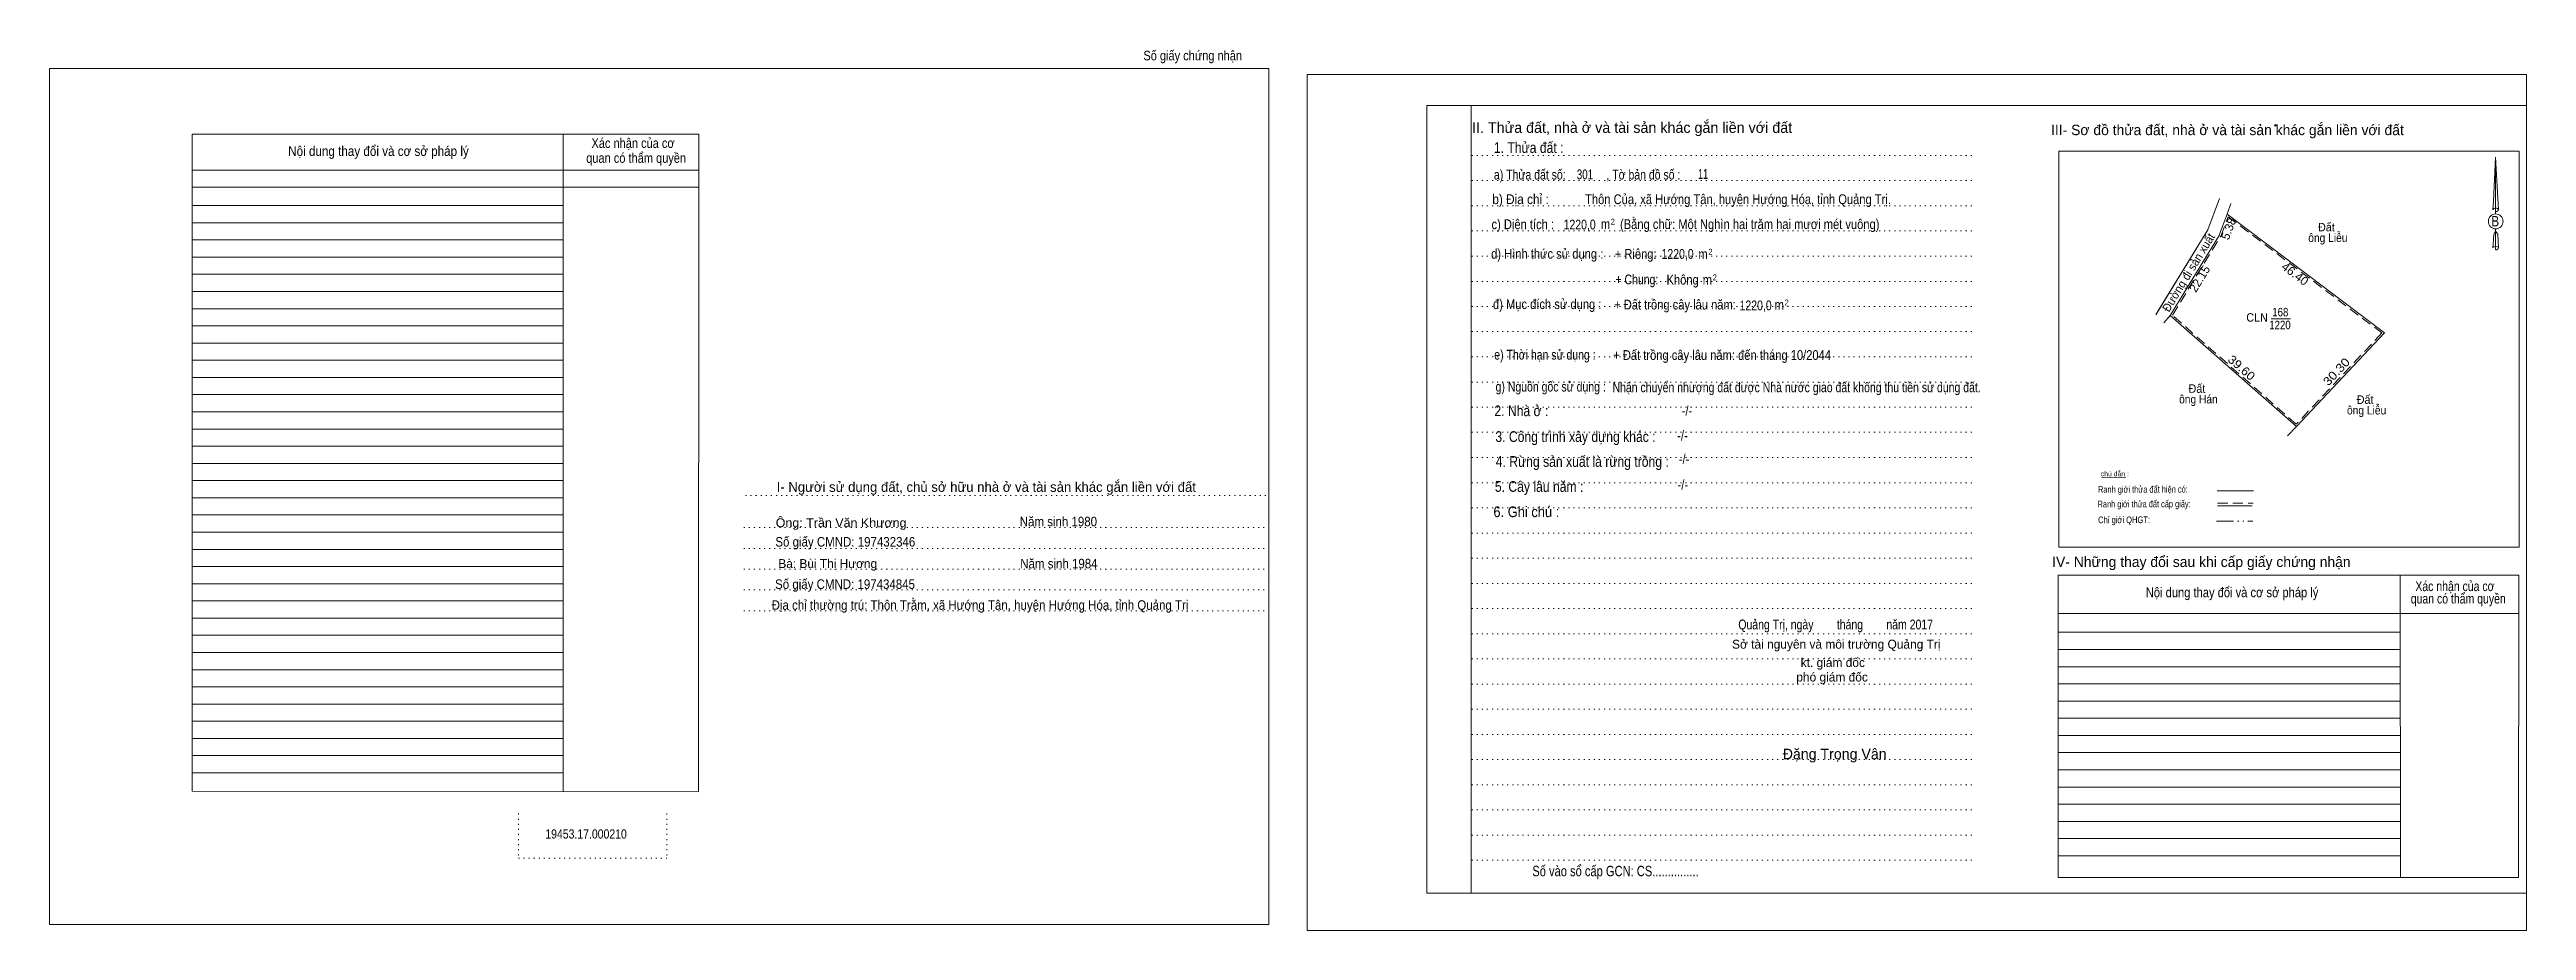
# Model space of a CAD drawing. Header units: metres. Extents: x 547905 to 548743, y 1842704 to 1842936.
# Drawn here: x 547905 to 548489, y 1842729 to 1842936 of the extents above; entities that cross this region are included whole.
import ezdxf
from ezdxf.enums import TextEntityAlignment as Align

# ---------------------------------------------------------------- set-up
doc = ezdxf.new("R2010")
doc.units = ezdxf.units.M
doc.header["$LTSCALE"] = 0.8
doc.header["$PDMODE"] = 32
doc.header["$PDSIZE"] = 0.4
for name, pattern in [('DASH_DOUBLE_DOT', [9.2, 5, -1.2, 0.3, -1.2, 0.3, -1.2]), ('DOTTED', [1.5, 0.3, -1.2]), ('MEDIUM_DASHED', [4.5, 3, -1.5])]:
    doc.linetypes.add(name, pattern=pattern)
for name, color, linetype, lineweight in [('1', 7, 'DOTTED', 13), ('10', 7, 'Continuous', 13), ('17', 7, 'Continuous', 13), ('18', 7, 'Continuous', 13), ('23', 7, 'Continuous', 13), ('63', 7, 'Continuous', 13)]:
    doc.layers.add(name, color=color, linetype=linetype, lineweight=lineweight)
doc.layers.add('15', color=7, linetype='Continuous')

msp = doc.modelspace()

# ---------------------------------------------------------------- texts
at = {"layer": '1'}
for s, width, p in [('CLN', 0.95, (548425.305, 1842871.99)), ('1220', 0.85, (548430.7, 1842870.22)), ('168', 0.85, (548430.78, 1842873.24))]:
    msp.add_text(s, height=2, dxfattribs=dict(at, width=width)).set_placement(p, align=Align.CENTER)
at = {"layer": '15'}
for s, width, p in [('d) Hình thức sử dụng :', 0.85, (548258.035, 1842886.83)), ('đ) Mục đích sử dụng :', 0.85, (548258.04, 1842874.97)), ('e) Thời hạn sử dụng :', 0.8, (548257.51, 1842863.06))]:
    msp.add_text(s, height=2.31, dxfattribs=dict(at, width=width)).set_placement(p, align=Align.CENTER)
at = {"layer": '17'}
for s, height, width, p in [('Số giấy chứng nhận', 2.283, 0.85, (548174.51, 1842933.55)), ('Nội dung thay đổi và cơ sở pháp lý', 2.283, 0.9, (547982.66, 1842911.04)), ('Nội dung thay đổi và cơ sở pháp lý', 2.283, 0.9, (547982.66, 1842911.04)), (' quan có thẩm quyền', 2.283, 0.85, (548043.01, 1842909.42)), (' quan có thẩm quyền', 2.283, 0.85, (548043.01, 1842909.42)), ('Xác nhận của cơ', 2.283, 0.85, (548042.635, 1842912.92)), ('Xác nhận của cơ', 2.283, 0.85, (548042.635, 1842912.92)), ('1. Thửa đất :', 2.52, 0.85, (548253.675, 1842911.75)), ('a) Thửa đất số:              , Tờ bản đồ số : ', 2.31, 0.8, (548267.795, 1842905.48)), ('301', 2.31, 0.75, (548266.935, 1842905.54)), ('11', 2.31, 0.7, (548294.775, 1842905.64)), ('b) Địa chỉ : ', 2.31, 0.9, (548252.14, 1842899.69)), ('Thôn Của, xã Hướng Tân, huyện Hướng Hóa, tỉnh Quảng Trị.', 2.31, 0.85, (548303.005, 1842899.69)), ('c) Diện tích :                                                   ', 2.31, 0.85, (548270.89, 1842893.78)), ('1220,0', 2.31, 0.8, (548265.685, 1842893.72)), (' m', 2.31, 0.85, (548271.415, 1842893.83)), ('2', 1.4, 0.75, (548273.5, 1842894.83)), ('(Bằng chữ: Một Nghìn hai trăm hai mươi mét vuông)', 2.31, 0.85, (548305.765, 1842893.82)), ('B', 2.419, 0.85, (548481.435, 1842894.46)), ('+ Riêng: ', 2.31, 0.85, (548279.25, 1842886.8)), ('1220,0', 2.31, 0.8, (548288.765, 1842886.8)), (' m', 2.31, 0.85, (548294.395, 1842886.77)), ('2', 1.4, 0.75, (548296.5, 1842887.76)), ('       + Chung:', 2.31, 0.8, (548276.77, 1842880.79)), ('Không', 2.31, 0.85, (548289.96, 1842880.73)), (' m', 2.31, 0.85, (548295.415, 1842880.72)), ('2', 1.4, 0.75, (548297.53, 1842881.73)), ('+ Đất trồng cây lâu năm:', 2.31, 0.85, (548288.15, 1842874.87)), ('1220,0', 2.31, 0.8, (548307.145, 1842874.67)), (' m', 2.31, 0.85, (548312.355, 1842874.82)), ('2', 1.4, 0.75, (548314.46, 1842875.81)), ('+ Đất trồng cây lâu năm: đến tháng 10/2044', 2.31, 0.85, (548299.255, 1842862.98)), ('g) Nguồn gốc sử dụng :', 2.31, 0.8, (548258.86, 1842855.54)), ('Nhận chuyển nhượng đất được Nhà nước giao đất không thu tiền sử dụng đất.', 2.31, 0.8, (548316.81, 1842855.38)), ('2. Nhà ở :', 2.52, 0.85, (548251.945, 1842849.74)), ('-/-', 2.31, 0.85, (548290.98, 1842849.88)), ('3. Công trình xây dựng khác :', 2.52, 0.85, (548264.7, 1842843.67)), ('-/-', 2.31, 0.85, (548289.92, 1842844.03)), ('-/-', 2.31, 0.85, (548290.29, 1842838.5)), ('4. Rừng sản xuất là rừng trồng :', 2.52, 0.85, (548266.305, 1842837.8)), ('5. Cây lâu năm :', 2.52, 0.85, (548256.135, 1842831.91)), ('-/-', 2.31, 0.85, (548290, 1842832.44)), ('Ông: Trần Văn Khương', 2.09, 1.05, (548091.665, 1842823.59)), ('Năm sinh 1980', 2.25, 0.9, (548142.865, 1842823.79)), ('6. Ghi chú :', 2.52, 0.9, (548253.125, 1842825.96)), ('Số giấy CMND: 197432346', 2.25, 0.9, (548092.655, 1842819.02)), ('Năm sinh 1984', 2.25, 0.9, (548142.985, 1842813.88)), ('Địa chỉ thường trú: Thôn Trằm, xã Hướng Tân, huyện Hướng Hóa, tỉnh Quảng Trị', 2.25, 0.9, (548124.395, 1842804.12)), ('Số giấy CMND: 197434845', 2.25, 0.9, (548092.59, 1842809.04)), ('Nội dung thay đổi và cơ sở pháp lý', 2.31, 0.85, (548419.42, 1842807.08)), (' quan có thẩm quyền', 2.31, 0.8, (548472.365, 1842805.61)), ('Xác nhận của cơ', 2.31, 0.8, (548471.925, 1842808.53)), ('Quảng Trị, ngày        tháng        năm 2017', 2.31, 0.8, (548326.01, 1842799.51)), ('19453.17.000210', 2.17, 0.85, (548031.575, 1842750.24)), ('Số vào sổ cấp GCN: CS...............', 2.45, 0.8, (548274.125, 1842741.36))]:
    msp.add_text(s, height=height, dxfattribs=dict(at, width=width)).set_placement(p, align=Align.CENTER)
for s, height, p in [('II. Thửa đất, nhà ở và tài sản khác gắn liền với đất', 2.52, (548278.045, 1842916.47)), ('III- Sơ đồ thửa đất, nhà ở và tài sản khác gắn liền với đất', 2.45, (548418.32, 1842915.94)), ('I- Người sử dụng đất, chủ sở hữu nhà ở và tài sản khác gắn liền với đất', 2.314, (548125.875, 1842831.91)), ('Bà: Bùi Thị Hương', 2.09, (548088.515, 1842813.97)), ('IV- Những thay đổi sau khi cấp giấy chứng nhận', 2.45, (548412.185, 1842814.2)), ('Sở tài nguyên và môi trường Quảng Trị', 2.1, (548326.16, 1842794.97)), ('phó giám đốc', 2.1, (548325.165, 1842787.23)), ('kt. giám đốc', 2.1, (548325.335, 1842790.65)), ('Đặng Trọng Vân', 2.495, (548325.775, 1842768.91))]:
    msp.add_text(s, height=height, dxfattribs=at).set_placement(p, align=Align.CENTER)
msp.add_text('chú dẫn :', height=1.161, rotation=359.974, dxfattribs=at).set_placement((548391.7997, 1842835.5684), align=Align.CENTER)
for s, height, width, p in [('Ranh giới thửa đất cấp giấy:', 1.574, 0.8, (548398.6881, 1842828.2654)), ('Ranh giới thửa đất hiện có:', 1.581, 0.8, (548398.4031, 1842831.7146)), ('Chỉ giới QHGT:', 1.567, 0.85, (548393.9682, 1842824.5345))]:
    msp.add_text(s, height=height, rotation=0.135, dxfattribs=dict(at, width=width)).set_placement(p, align=Align.CENTER)
at = {"layer": '63'}
for s, rotation, p in [('5.38', 69.307, (548419.5266, 1842893.5266)), ('22.15', 58.548, (548412.6255, 1842881.5782))]:
    msp.add_text(s, height=2, rotation=rotation, dxfattribs=at).set_placement(p, align=Align.CENTER)
for s, width, p in [('Đất ', 0.95, (548441.99, 1842893.27)), ('ông Liễu', 0.9, (548441.985, 1842890.77)), ('ông Hán', 0.9, (548411.485, 1842852.74)), ('Đất ', 0.95, (548411.49, 1842855.24)), ('ông Liễu', 0.9, (548451.115, 1842850.14)), ('Đất ', 0.95, (548451.12, 1842852.64))]:
    msp.add_text(s, height=2, dxfattribs=dict(at, width=width)).set_placement(p, align=Align.CENTER)
for s, rotation, width, p in [('Đường đi sản xuất', 58.559, 0.95, (548410.012, 1842883.0684)), ('46.40', 322.918, 1.05, (548433.642, 1842882.4615)), ('39.60', 318.686, 1.1, (548420.9848, 1842860.3895)), ('30.30', 46.805, 1.15, (548444.7394, 1842859.5206))]:
    msp.add_text(s, height=2, rotation=rotation, dxfattribs=dict(at, width=width)).set_placement(p, align=Align.CENTER)

# ---------------------------------------------------------------- linework, layer by layer
at = {"layer": '1', "linetype": 'Continuous'}
for p, q in [((548229.64, 1842922.91), (548488.78, 1842922.91)), ((548229.64, 1842922.91), (548229.64, 1842737.41)), ((548488.78, 1842922.91), (548488.78, 1842735.86)), ((548229.64, 1842737.41), (548488.78, 1842737.41))]:
    msp.add_line(p, q, dxfattribs=at)
at = {"layer": '1'}
for p, q in [((548240.14, 1842922.91), (548240.14, 1842737.41)), ((548240.14, 1842922.91), (548240.14, 1842737.41)), ((548240.24, 1842911.15), (548358.59, 1842911.15)), ((548240.24, 1842905.22), (548358.59, 1842905.22)), ((548240.24, 1842899.29), (548358.59, 1842899.29)), ((548240.24, 1842893.37), (548358.59, 1842893.37)), ((548240.24, 1842887.44), (548358.59, 1842887.44)), ((548240.24, 1842881.5), (548358.59, 1842881.5)), ((548240.24, 1842875.56), (548358.59, 1842875.56)), ((548240.24, 1842869.66), (548358.59, 1842869.66)), ((548240.24, 1842863.71), (548358.59, 1842863.71)), ((548240.24, 1842857.78), (548358.59, 1842857.78)), ((548240.24, 1842851.85), (548358.59, 1842851.85)), ((548240.24, 1842845.93), (548358.59, 1842845.93)), ((548240.24, 1842839.99), (548358.59, 1842839.99)), ((548069.13, 1842831.06), (548192.41, 1842831.06)), ((548240.24, 1842834.07), (548358.59, 1842834.07)), ((548068.72, 1842823.48), (548191.99, 1842823.48)), ((548240.24, 1842828.13), (548358.59, 1842828.13)), ((548068.72, 1842818.58), (548191.99, 1842818.58)), ((548240.24, 1842822.2), (548358.59, 1842822.2)), ((548068.72, 1842813.68), (548191.99, 1842813.68)), ((548240.24, 1842816.26), (548358.59, 1842816.26)), ((548068.72, 1842808.8), (548191.99, 1842808.8)), ((548240.24, 1842810.34), (548358.59, 1842810.34)), ((548068.72, 1842803.88), (548191.99, 1842803.88)), ((548240.24, 1842804.42), (548358.59, 1842804.42)), ((548240.24, 1842798.48), (548358.59, 1842798.48)), ((548240.24, 1842792.54), (548358.59, 1842792.54)), ((548240.24, 1842786.62), (548358.59, 1842786.62)), ((548240.24, 1842780.7), (548358.59, 1842780.7)), ((548240.24, 1842774.76), (548358.59, 1842774.76)), ((548240.24, 1842768.83), (548358.59, 1842768.83)), ((548240.24, 1842762.89), (548358.59, 1842762.89)), ((548015.62, 1842756.12), (548015.62, 1842745.6)), ((548050.59, 1842756.12), (548050.59, 1842745.6)), ((548240.24, 1842756.98), (548358.59, 1842756.98)), ((548240.24, 1842751.05), (548358.59, 1842751.05)), ((548015.62, 1842745.6), (548050.59, 1842745.6)), ((548240.24, 1842745.11), (548358.59, 1842745.11))]:
    msp.add_line(p, q, dxfattribs=at)
at = {"layer": '1', "linetype": 'Continuous'}
for points in [[(547905.15, 1842730.01), (548192.43, 1842730.01), (548192.43, 1842931.61), (547905.15, 1842931.61)], [(547905.15, 1842931.61), (548192.43, 1842931.61), (548192.43, 1842730.01), (547905.15, 1842730.01)], [(547905.15, 1842730.01), (548192.43, 1842730.01), (548192.43, 1842931.61), (547905.15, 1842931.61)], [(548201.5, 1842728.59), (548488.78, 1842728.59), (548488.78, 1842930.19), (548201.5, 1842930.19)], [(548240.14, 1842922.91), (548488.78, 1842922.91), (548488.78, 1842737.41), (548240.14, 1842737.41)]]:
    msp.add_lwpolyline(points, close=True, dxfattribs=at)
at = {"layer": '1', "linetype": 'MEDIUM_DASHED'}
msp.add_lwpolyline([(548418.48, 1842896.72), (548454.71, 1842869.33), (548434.54, 1842847.85), (548405.35, 1842873.51), (548416.75, 1842892.15)], close=True, dxfattribs=at)
at = {"layer": '10'}
msp.add_line((548401.84, 1842874.28), (548413.68, 1842893.65), dxfattribs=at)
at = {"layer": '17'}
for p, q in [((548058.12, 1842916.14), (547938.75, 1842916.14)), ((547938.75, 1842916.14), (547938.75, 1842761.41)), ((548026.15, 1842916.14), (548026.19, 1842761.3)), ((548378.56, 1842912.19), (548378.56, 1842818.89)), ((548058.12, 1842907.69), (547938.9, 1842907.69)), ((548481.51, 1842910.73), (548482.17, 1842898.36)), ((548481.51, 1842910.73), (548482.17, 1842898.36)), ((548481.51, 1842910.73), (548482.17, 1842898.36)), ((548026.15, 1842899.36), (547938.73, 1842899.36)), ((548058.12, 1842903.65), (547938.9, 1842903.65)), ((548480.98, 1842900.29), (548480.87, 1842898.38)), ((548026.15, 1842895.3), (547938.73, 1842895.3)), ((548026.15, 1842895.3), (547938.75, 1842895.3)), ((548481.51, 1842898.78), (548481.51, 1842898.3)), ((548481.51, 1842898.3), (548481.51, 1842897.94)), ((548481.51, 1842897.94), (548481.51, 1842897.46)), ((548481.51, 1842897.94), (548481.51, 1842897.46)), ((548481.51, 1842897.94), (548481.51, 1842897.46)), ((548481.51, 1842893.29), (548481.51, 1842893.85)), ((548481.51, 1842893.29), (548481.51, 1842893.85)), ((548481.51, 1842893.29), (548481.51, 1842893.85)), ((548482.17, 1842898.36), (548482.17, 1842898.38)), ((548026.15, 1842891.26), (547938.75, 1842891.26)), ((548481.51, 1842893.29), (548482.02, 1842892.62)), ((548481.51, 1842893.29), (548482.02, 1842892.62)), ((548481.51, 1842893.29), (548482.02, 1842892.62)), ((548481.51, 1842889.79), (548481.51, 1842889.31)), ((548481.51, 1842889.31), (548481.51, 1842888.95)), ((548482.02, 1842892.62), (548482.17, 1842889.37)), ((548482.02, 1842892.62), (548482.17, 1842889.37)), ((548482.02, 1842892.62), (548482.17, 1842889.37)), ((548482.17, 1842889.37), (548482.17, 1842889.4)), ((548026.15, 1842887.21), (547938.75, 1842887.21)), ((548026.15, 1842883.15), (547938.75, 1842883.15)), ((548026.15, 1842879.11), (547938.75, 1842879.11)), ((548026.15, 1842875.06), (547938.75, 1842875.06)), ((548026.16, 1842871), (547938.75, 1842871)), ((548026.16, 1842866.97), (547938.75, 1842866.97)), ((548026.16, 1842862.91), (547938.75, 1842862.91)), ((548026.18, 1842858.86), (547938.75, 1842858.86)), ((548026.18, 1842854.82), (547938.75, 1842854.82)), ((548026.18, 1842850.76), (547938.75, 1842850.76)), ((548026.18, 1842846.71), (547938.75, 1842846.71)), ((548026.18, 1842842.66), (547938.75, 1842842.66)), ((548026.18, 1842838.6), (547938.75, 1842838.6)), ((548388.76, 1842835.29), (548394.42, 1842835.36)), ((548026.18, 1842834.57), (547938.75, 1842834.57)), ((548026.18, 1842830.51), (547938.75, 1842830.51)), ((548415.91, 1842832.11), (548424.45, 1842832.11)), ((548026.18, 1842826.47), (547938.75, 1842826.47)), ((548415.99, 1842828.64), (548424.18, 1842828.64)), ((548415.99, 1842828.64), (548424.18, 1842828.64)), ((548026.18, 1842822.42), (547938.75, 1842822.42)), ((548026.18, 1842818.36), (547938.75, 1842818.36)), ((548487.08, 1842818.89), (548378.56, 1842818.89)), ((548026.19, 1842814.31), (547938.75, 1842814.31)), ((548459.06, 1842812.31), (548459.13, 1842741.08)), ((548486.99, 1842812.31), (548486.94, 1842741.08)), ((548026.19, 1842810.27), (547938.75, 1842810.27)), ((548026.19, 1842806.21), (547938.75, 1842806.21)), ((548026.19, 1842802.16), (547938.75, 1842802.16)), ((548486.97, 1842803.27), (548378.47, 1842803.27)), ((548026.2, 1842798.12), (547938.75, 1842798.12)), ((548459.06, 1842798.82), (548378.47, 1842798.82)), ((548459.06, 1842794.76), (548378.47, 1842794.76)), ((548026.2, 1842794.06), (547938.75, 1842794.06)), ((548026.2, 1842790.02), (547938.75, 1842790.02)), ((548459.07, 1842790.72), (548378.47, 1842790.72)), ((548026.2, 1842785.96), (547938.75, 1842785.96)), ((548459.07, 1842786.66), (548378.47, 1842786.66)), ((548459.08, 1842782.62), (548378.47, 1842782.62)), ((548026.2, 1842781.92), (547938.75, 1842781.92)), ((548026.2, 1842777.87), (547938.75, 1842777.87)), ((548459.08, 1842778.57), (548378.47, 1842778.57)), ((548026.2, 1842773.81), (547938.75, 1842773.81)), ((548459.08, 1842774.51), (548378.47, 1842774.51)), ((548026.2, 1842769.77), (547938.75, 1842769.77)), ((548026.2, 1842765.72), (547938.75, 1842765.72)), ((548459.08, 1842770.47), (548378.47, 1842770.47)), ((548459.1, 1842766.42), (548378.47, 1842766.42)), ((548459.11, 1842762.36), (548378.47, 1842762.36)), ((548459.11, 1842758.33), (548378.47, 1842758.33)), ((548459.11, 1842754.27), (548378.47, 1842754.27)), ((548459.11, 1842750.22), (548378.47, 1842750.22)), ((548459.13, 1842746.18), (548378.47, 1842746.18)), ((548486.94, 1842741.08), (548378.47, 1842741.08))]:
    msp.add_line(p, q, dxfattribs=at)
at = {"layer": '17', "linetype": 'MEDIUM_DASHED'}
msp.add_line((548415.98, 1842829.25), (548424.38, 1842829.25), dxfattribs=at)
at = {"layer": '17', "linetype": 'DASH_DOUBLE_DOT'}
msp.add_line((548415.77, 1842825.04), (548424.31, 1842825.04), dxfattribs=at)
at = {"layer": '17'}
for points in [[(548058.12, 1842916.14), (548058.06, 1842761.25), (547938.75, 1842761.41)], [(548487.08, 1842818.89), (548487.08, 1842912.19), (548378.56, 1842912.19)], [(548481.51, 1842898.78), (548481.51, 1842910.73), (548480.98, 1842900.29)], [(548481.51, 1842889.79), (548481.51, 1842893.29), (548481.06, 1842892.62), (548480.98, 1842891.3), (548480.87, 1842889.4)], [(548486.99, 1842812.31), (548378.47, 1842812.31), (548378.47, 1842741.08)]]:
    msp.add_lwpolyline(points, dxfattribs=at)
msp.add_ellipse((548481.539, 1842895.6186), major_axis=(0, 1.7611), ratio=0.983453, dxfattribs=at)
for centre, start_param, end_param in [((548481.5396, 1842898.3324), 1.57079633, 3.07445202), ((548481.5396, 1842898.3324), 0.06714063, 1.57079633), ((548481.5396, 1842898.3324), 4.71238898, 6.28318531), ((548481.5396, 1842889.3438), 2.49106941, 3.07427841), ((548481.5396, 1842889.3438), 1.57079633, 2.49106941), ((548481.5396, 1842889.3438), 0.06714063, 1.57079633), ((548481.5396, 1842889.3438), 4.71238898, 6.28318531)]:
    msp.add_ellipse(centre, major_axis=(0.6349, 0), ratio=0.655448, start_param=start_param, end_param=end_param, dxfattribs=at)
msp.add_point((548429.63, 1842918.24), dxfattribs=at)
at = {"layer": '18'}
for p, q in [((548418.29, 1842897.36), (548419.12, 1842899.84)), ((548418.29, 1842897.36), (548416.48, 1842892.58)), ((548418.29, 1842897.36), (548455.31, 1842869.38)), ((548403.35, 1842871.75), (548404.83, 1842873.43)), ((548404.83, 1842873.43), (548434.57, 1842847.29)), ((548455.31, 1842869.38), (548434.57, 1842847.29)), ((548432.48, 1842845.09), (548434.57, 1842847.29))]:
    msp.add_line(p, q, dxfattribs=at)
msp.add_lwpolyline([(548404.83, 1842873.43), (548416.39, 1842892.33), (548416.48, 1842892.58)], dxfattribs=at)
at = {"layer": '23'}
for p, q in [((548413.68, 1842893.65), (548416.48, 1842901.04)), ((548401.44, 1842873.63), (548413.68, 1842893.65))]:
    msp.add_line(p, q, dxfattribs=at)
at = {"layer": '63'}
msp.add_line((548428.61, 1842872.64), (548433.22, 1842872.64), dxfattribs=at)

msp.set_redraw_order([(e.dxf.handle, doc.entitydb.next_handle()) for e in msp.query("TEXT MTEXT ATTDEF DIMENSION ARC_DIMENSION")])  # texts and dimensions are drawn at this point

doc.saveas('drawing.dxf')
